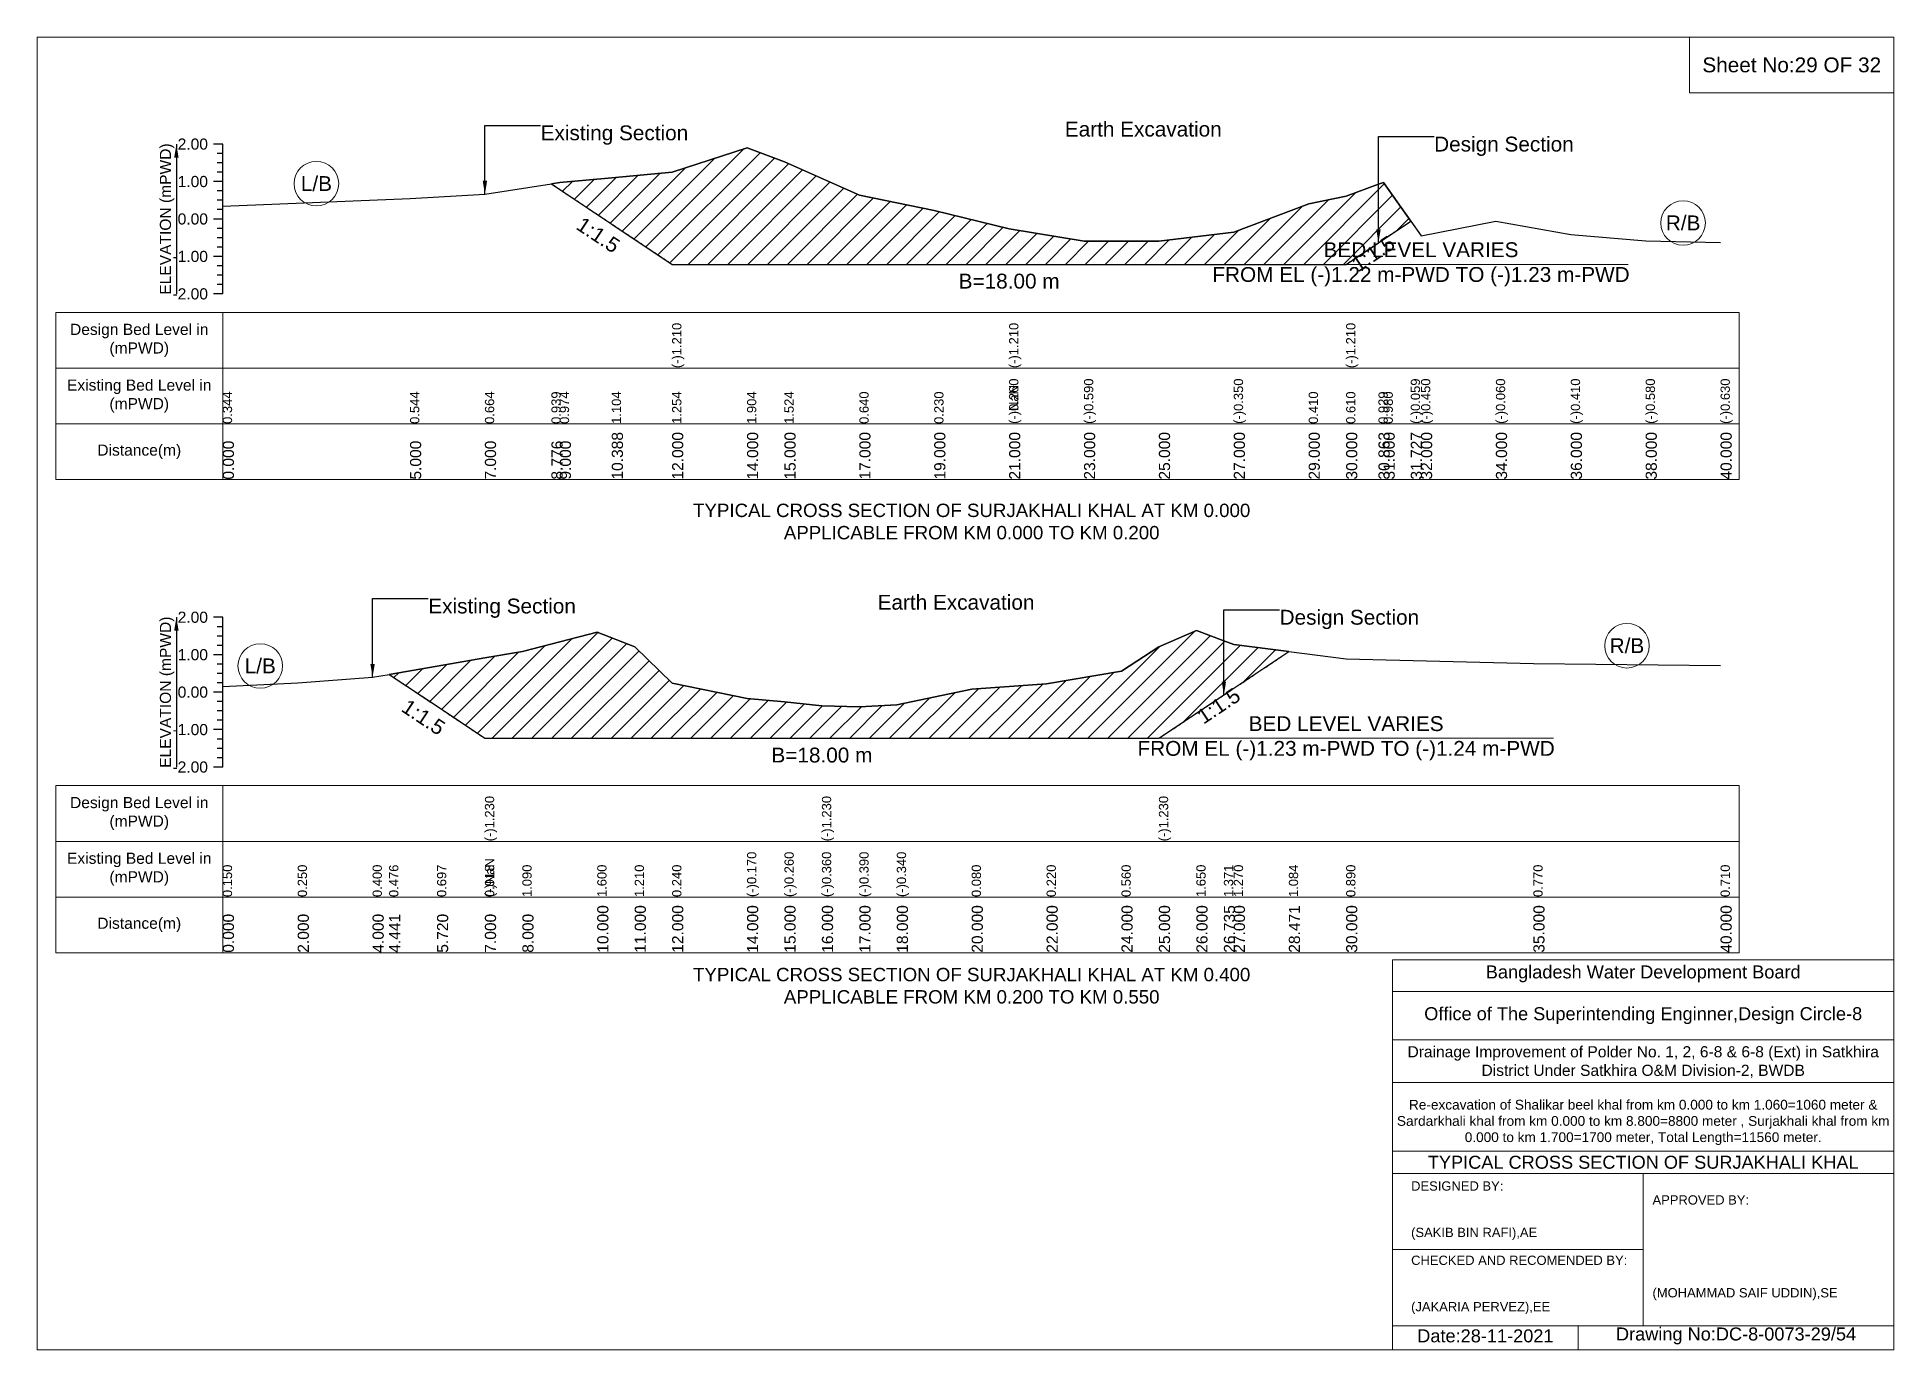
# Model space of a CAD drawing. Header units: inches. Extents: x 93000 to 416000, y -4242 to 0.
# Drawn here: x 380000 to 386000, y -4242 to 0 of the extents above; entities that cross this region are included whole.
import ezdxf

# ---------------------------------------------------------------- set-up
doc = ezdxf.new("R2010")
doc.units = ezdxf.units.IN
doc.header["$LTSCALE"] = 7
doc.header["$MEASUREMENT"] = 0
doc.linetypes.add('DASHED', pattern=[0.75, 0.5, -0.25])
for name, color, linetype, lineweight in [('Cross section Data Border', 7, 'Continuous', 9), ('Cross Section Labels', 7, 'Continuous', 9), ('Design_Bed_Level for Xsection', 7, 'DASHED', 25), ('Existing_Bed_Level for Xsection', 7, 'Continuous', 25), ('Long Section Labels', 7, 'Continuous', 9)]:
    doc.layers.add(name, color=color, linetype=linetype, lineweight=lineweight)
doc.styles.get("Standard").update_dxf_attribs({"font": 'arial.ttf'})
doc.dimstyles.get("Standard").update_dxf_attribs({"dimtxt": 0.18, "dimasz": 0.18, "dimexe": 0.18, "dimexo": 0.0625, "dimgap": 0.09, "dimtad": 0, "dimtih": 1, "dimtoh": 1, "dimdec": 4, "dimzin": 0, "dimdsep": 46, "dimtxsty": 'Standard', "dimcen": 0.09, "dimadec": 0, "dimazin": 0, "dimtfac": 1, "dimtdec": 4, "dimtofl": 0, "dimtmove": 0, "dimatfit": 3, "dimfxl": 0, "dimtolj": 1, "dimtzin": 0, "dimarcsym": 0})

msp = doc.modelspace()

# ---------------------------------------------------------------- texts
at = {"layer": 'Cross section Data Border', "attachment_point": 5}
for s, insert, char_height in [('Sheet No:29 OF 32', (385670, -90), 48), ('Bangladesh Water Development Board', (385190, -3027), 42), ('Office of The Superintending Enginner,Design Circle-8', (385190, -3162), 42)]:
    msp.add_mtext(s, dxfattribs=dict(at, insert=insert, char_height=char_height))
at = {"layer": 'Cross section Data Border'}
for s, insert, char_height, width, attachment_point in [('Design Bed Level in (mPWD)', (380330, -979.8), 36, 480, 5), ('Existing Bed Level in (mPWD)', (380330, -1159.8), 36, 480, 5), ('Distance(m)', (380330, -1339.8), 36, 480, 5), ('Design Bed Level in (mPWD)', (380330, -2508.8), 36, 480, 5), ('Existing Bed Level in (mPWD)', (380330, -2688.8), 36, 480, 5), ('Distance(m)', (380330, -2868.8), 36, 480, 5), ('Drainage Improvement of Polder No. 1, 2, 6-8 & 6-8 (Ext) in Satkhira District Under Satkhira O&M Division-2, BWDB', (385190, -3312), 36, 1680, 5), ('Re-excavation of Shalikar beel khal from km 0.000 to km 1.060=1060 meter & Sardarkhali khal from km 0.000 to km 8.800=8800 meter , Surjakhali khal from km 0.000 to km 1.700=1700 meter, Total Length=11560 meter.', (385190, -3507), 31.4683, 1620, 5), ('TYPICAL CROSS SECTION OF SURJAKHALI KHAL', (385190, -3636), 42, 1680, 5), ('DESIGNED BY:\\P\\P\\P(SAKIB BIN RAFI),AE', (384440, -3792), 30, 840, 4), ('APPROVED BY:\\P\\P\\P\\P\\P\\P(MOHAMMAD SAIF UDDIN),SE', (385220, -3912), 30, 840, 4), ('CHECKED AND RECOMENDED BY:\\P\\P\\P(JAKARIA PERVEZ),EE', (384440, -4032), 30, 840, 4), ('Date:28-11-2021', (384680, -4197), 42, 840, 5), ('Drawing No:DC-8-0073-29/54', (385490, -4197), 42, 1320, 5)]:
    msp.add_mtext(s, dxfattribs=dict(at, insert=insert, char_height=char_height, width=width, attachment_point=attachment_point))
at = {"layer": 'Cross Section Labels'}
for s, insert, char_height, attachment_point in [('Existing Section', (381627, -285.3), 48, 1), ('Earth Excavation', (383321, -273.2), 48, 1), ('Design Section', (384514.5, -321.6), 48, 1), ('L/B', (380902.5, -473.5), 48, 5), ('R/B', (385319, -600.5), 48, 5), ('BED LEVEL VARIES \\PFROM EL (-)1.22 m-PWD TO (-)1.23 m-PWD', (384472, -734.2), 48, 5), ('B=18.00 m', (383141, -764.4), 48, 2), ('TYPICAL CROSS SECTION OF SURJAKHALI KHAL AT KM 0.000\\PAPPLICABLE FROM KM 0.000 TO KM 0.200', (383020, -1565.5), 43.2, 5), ('Earth Excavation', (382716, -1802.2), 48, 1), ('Existing Section', (381264, -1814.3), 48, 1), ('Design Section', (384015, -1850.6), 48, 1), ('R/B', (385137.5, -1966.8), 48, 5), ('L/B', (380721, -2032.1), 48, 5), ('BED LEVEL VARIES \\PFROM EL (-)1.23 m-PWD TO (-)1.24 m-PWD', (384230, -2265.6), 48, 5), ('B=18.00 m', (382536, -2295.9), 48, 2), ('TYPICAL CROSS SECTION OF SURJAKHALI KHAL AT KM 0.400\\PAPPLICABLE FROM KM 0.200 TO KM 0.550', (383020, -3065.5), 43.2, 5)]:
    msp.add_mtext(s, dxfattribs=dict(at, insert=insert, char_height=char_height, attachment_point=attachment_point))
at = {"layer": 'Cross Section Labels', "char_height": 48, "attachment_point": 2}
for insert, rotation in [((381826.7, -619.3), 326.30993), ((384304.2, -679.7), 33.69007), ((381261.9, -2177.5), 326.30993), ((383804.7, -2140.8), 33.69007)]:
    msp.add_mtext('1:1.5', dxfattribs=dict(at, insert=insert, rotation=rotation))
at = {"layer": 'Existing_Bed_Level for Xsection', "char_height": 36, "attachment_point": 5, "rotation": 90}
for insert in [(380420, -587.8), (380420, -2116.8)]:
    msp.add_mtext('ELEVATION (mPWD)', dxfattribs=dict(at, insert=insert))
at = {"layer": 'Existing_Bed_Level for Xsection', "char_height": 36, "attachment_point": 6}
for s, insert in [('2.00', (380552, -345.8)), ('1.00', (380552, -466.8)), ('0.00', (380552, -587.8)), ('-1.00', (380552, -708.8)), ('-2.00', (380552, -829.8)), ('2.00', (380552, -1874.8)), ('1.00', (380552, -1995.8)), ('0.00', (380552, -2116.8)), ('-1.00', (380552, -2237.8)), ('-2.00', (380552, -2358.8))]:
    msp.add_mtext(s, dxfattribs=dict(at, insert=insert))
at = {"layer": 'Long Section Labels', "attachment_point": 1, "rotation": 90}
for s, insert, char_height in [('(-)1.210', (382052, -1069.8), 30), ('(-)1.210', (383141, -1069.8), 30), ('(-)1.210', (384230, -1069.8), 30), ('(-)0.260', (383141, -1249.8), 30), ('(-)0.260', (383141, -1249.8), 30), ('(-)NaN', (383141, -1249.8), 30), ('(-)0.590', (383383, -1249.8), 30), ('(-)0.590', (383383, -1249.8), 30), ('(-)0.350', (383867, -1249.8), 30), ('(-)0.059', (384438.9, -1249.8), 30), ('(-)0.450', (384472, -1249.8), 30), ('(-)0.060', (384714, -1249.8), 30), ('(-)0.410', (384956, -1249.8), 30), ('(-)0.580', (385198, -1249.8), 30), ('(-)0.630', (385440, -1249.8), 30), ('0.344', (380600, -1249.8), 30), ('0.544', (381205, -1249.8), 30), ('0.664', (381447, -1249.8), 30), ('0.939', (381661.9, -1249.8), 30), ('0.974', (381689, -1249.8), 30), ('1.104', (381857, -1249.8), 30), ('1.254', (382052, -1249.8), 30), ('1.254', (382052, -1249.8), 30), ('1.254', (382052, -1249.8), 30), ('1.904', (382294, -1249.8), 30), ('1.524', (382415, -1249.8), 30), ('0.640', (382657, -1249.8), 30), ('0.230', (382899, -1249.8), 30), ('0.410', (384109, -1249.8), 30), ('0.610', (384230, -1249.8), 30), ('0.610', (384230, -1249.8), 30), ('0.610', (384230, -1249.8), 30), ('0.929', (384334.5, -1249.8), 30), ('0.980', (384351, -1249.8), 30), ('0.000', (380600, -1429.8), 36), ('5.000', (381205, -1429.8), 36), ('7.000', (381447, -1429.8), 36), ('8.776', (381661.9, -1429.8), 36), ('9.000', (381689, -1429.8), 36), ('10.388', (381857, -1429.8), 36), ('12.000', (382052, -1429.8), 36), ('12.000', (382052, -1429.8), 36), ('12.000', (382052, -1429.8), 36), ('14.000', (382294, -1429.8), 36), ('15.000', (382415, -1429.8), 36), ('17.000', (382657, -1429.8), 36), ('19.000', (382899, -1429.8), 36), ('21.000', (383141, -1429.8), 36), ('21.000', (383141, -1429.8), 36), ('21.000', (383141, -1429.8), 36), ('23.000', (383383, -1429.8), 36), ('25.000', (383625, -1429.8), 36), ('27.000', (383867, -1429.8), 36), ('29.000', (384109, -1429.8), 36), ('30.000', (384230, -1429.8), 36), ('30.000', (384230, -1429.8), 36), ('30.000', (384230, -1429.8), 36), ('30.863', (384334.5, -1429.8), 36), ('31.000', (384351, -1429.8), 36), ('31.727', (384438.9, -1429.8), 36), ('32.000', (384472, -1429.8), 36), ('34.000', (384714, -1429.8), 36), ('36.000', (384956, -1429.8), 36), ('38.000', (385198, -1429.8), 36), ('40.000', (385440, -1429.8), 36), ('(-)1.230', (381447, -2598.8), 30), ('(-)1.230', (382536, -2598.8), 30), ('(-)1.230', (383625, -2598.8), 30), ('(-)0.170', (382294, -2778.8), 30), ('(-)0.260', (382415, -2778.8), 30), ('(-)0.360', (382536, -2778.8), 30), ('(-)0.360', (382536, -2778.8), 30), ('(-)0.390', (382657, -2778.8), 30), ('(-)0.340', (382778, -2778.8), 30), ('0.150', (380600, -2778.8), 30), ('0.250', (380842, -2778.8), 30), ('0.400', (381084, -2778.8), 30), ('0.476', (381137.4, -2778.8), 30), ('0.697', (381292.2, -2778.8), 30), ('(-)NaN', (381447, -2778.8), 30), ('(-)NaN', (381447, -2778.8), 30), ('(-)NaN', (381447, -2778.8), 30), ('0.918', (381447, -2778.8), 30), ('0.918', (381447, -2778.8), 30), ('1.090', (381568, -2778.8), 30), ('1.600', (381810, -2778.8), 30), ('1.210', (381931, -2778.8), 30), ('1.210', (381931, -2778.8), 30), ('1.210', (381931, -2778.8), 30), ('0.240', (382052, -2778.8), 30), ('0.080', (383020, -2778.8), 30), ('0.220', (383262, -2778.8), 30), ('0.560', (383504, -2778.8), 30), ('1.650', (383746, -2778.8), 30), ('1.371', (383835, -2778.8), 30), ('1.270', (383867, -2778.8), 30), ('1.084', (384044.9, -2778.8), 30), ('0.890', (384230, -2778.8), 30), ('0.770', (384835, -2778.8), 30), ('0.710', (385440, -2778.8), 30), ('10.000', (381810, -2958.8), 36), ('11.000', (381931, -2958.8), 36), ('12.000', (382052, -2958.8), 36), ('14.000', (382294, -2958.8), 36), ('15.000', (382415, -2958.8), 36), ('16.000', (382536, -2958.8), 36), ('16.000', (382536, -2958.8), 36), ('16.000', (382536, -2958.8), 36), ('17.000', (382657, -2958.8), 36), ('18.000', (382778, -2958.8), 36), ('20.000', (383020, -2958.8), 36), ('22.000', (383262, -2958.8), 36), ('24.000', (383504, -2958.8), 36), ('25.000', (383625, -2958.8), 36), ('25.000', (383625, -2958.8), 36), ('25.000', (383625, -2958.8), 36), ('26.000', (383746, -2958.8), 36), ('26.735', (383835, -2958.8), 36), ('27.000', (383867, -2958.8), 36), ('28.471', (384044.9, -2958.8), 36), ('30.000', (384230, -2958.8), 36), ('35.000', (384835, -2958.8), 36), ('40.000', (385440, -2958.8), 36), ('0.000', (380600, -2958.8), 36), ('2.000', (380842, -2958.8), 36), ('4.000', (381084, -2958.8), 36), ('4.441', (381137.4, -2958.8), 36), ('5.720', (381292.2, -2958.8), 36), ('7.000', (381447, -2958.8), 36), ('7.000', (381447, -2958.8), 36), ('7.000', (381447, -2958.8), 36), ('8.000', (381568, -2958.8), 36)]:
    msp.add_mtext(s, dxfattribs=dict(at, insert=insert, char_height=char_height))

# ---------------------------------------------------------------- hatches: boundary and pattern name
at = {"layer": 'Existing_Bed_Level for Xsection'}
h = msp.add_hatch(dxfattribs=at)
h.set_pattern_fill('ANSI31', color=256, scale=363, style=0)
h.paths.add_polyline_path([(381661.9, -474.1), (381689, -492.2), (381857, -604.1), (382052, -734.2), (382294, -734.2), (382415, -734.2), (382657, -734.2), (382899, -734.2), (383141, -734.2), (383383, -734.2), (383625, -734.2), (383867, -734.2), (384109, -734.2), (384230, -734.2), (384334.5, -664.5), (384351, -653.5), (384438.9, -594.9), (384351, -469.2), (384334.5, -475.3), (384230, -514), (384109, -538.2), (383867, -630.1), (383625, -659.2), (383383, -659.2), (383141, -619.2), (382899, -559.9), (382657, -510.3), (382415, -403.4), (382294, -357.4), (382052, -436), (381857, -454.2), (381689, -469.9)])
h = msp.add_hatch(dxfattribs=at)
h.set_pattern_fill('ANSI31', color=256, scale=363, style=0)
h.paths.add_polyline_path([(381137.4, -2059.2), (381292.2, -2162.4), (381447, -2265.6), (381568, -2265.6), (381810, -2265.6), (381931, -2265.6), (382052, -2265.6), (382294, -2265.6), (382415, -2265.6), (382536, -2265.6), (382657, -2265.6), (382778, -2265.6), (383020, -2265.6), (383262, -2265.6), (383504, -2265.6), (383625, -2265.6), (383746, -2185), (383835, -2125.7), (383867, -2104.3), (384044.9, -1985.7), (383867, -1963.1), (383835, -1951), (383746, -1917.2), (383625, -1970.4), (383504, -2049.1), (383262, -2090.2), (383020, -2107.1), (382778, -2157.9), (382657, -2164), (382536, -2160.4), (382415, -2148.3), (382294, -2137.4), (382052, -2087.8), (381931, -1970.4), (381810, -1923.2), (381568, -1984.9), (381447, -2005.8), (381292.2, -2032.5)])

# ---------------------------------------------------------------- linework, layer by layer
at = {"layer": 'Cross section Data Border'}
for points in [[(380000, 0), (386000, 0), (386000, -4242), (380000, -4242)], [(385340, 0), (386000, 0), (386000, -180), (385340, -180)], [(380060, -889.8), (385500, -889.8), (385500, -1429.8), (380060, -1429.8)], [(380060, -2418.8), (385500, -2418.8), (385500, -2958.8), (380060, -2958.8)]]:
    msp.add_lwpolyline(points, close=True, dxfattribs=at)
for points in [[(380600, -889.8), (380600, -1429.8)], [(380060, -1069.8), (385500, -1069.8)], [(380060, -1249.8), (385500, -1249.8)], [(380600, -2418.8), (380600, -2958.8)], [(380060, -2598.8), (385500, -2598.8)], [(380060, -2778.8), (385500, -2778.8)], [(384380, -4242), (384380, -2982), (386000, -2982)], [(384380, -3084), (386000, -3084)], [(384380, -3240), (386000, -3240)], [(384380, -3378), (386000, -3378)], [(384380, -3600), (386000, -3600)], [(384380, -3672), (386000, -3672)], [(385190, -3672), (385190, -4164)], [(384380, -3918), (385190, -3918)], [(384380, -4164), (386000, -4164)], [(384980, -4164), (384980, -4242)]]:
    msp.add_lwpolyline(points, dxfattribs=at)
at = {"layer": 'Cross Section Labels'}
for points in [[(383802.2, -734.2), (385141.8, -734.2)], [(383560.2, -2265.6), (384899.8, -2265.6)]]:
    msp.add_lwpolyline(points, dxfattribs=at)
for centre in [(380902.5, -473.5), (385319, -600.5), (385137.5, -1966.8), (380721, -2032.1)]:
    msp.add_circle(centre, 72, dxfattribs=at)
at = {"layer": 'Design_Bed_Level for Xsection'}
for points in [[(381661.9, -474.1), (381857, -604.1), (382052, -734.2), (383141, -734.2), (384230, -734.2), (384334.5, -664.5), (384438.9, -594.9)], [(381137.4, -2059.2), (381292.2, -2162.4), (381447, -2265.6), (382536, -2265.6), (383625, -2265.6), (383835, -2125.7), (384044.9, -1985.7)]]:
    msp.add_lwpolyline(points, dxfattribs=at)
at = {"layer": 'Existing_Bed_Level for Xsection'}
for points in [[(380600, -345.8), (380570, -345.8)], [(380600, -829.8), (380600, -708.8), (380600, -587.8), (380600, -466.8), (380600, -345.8)], [(380600, -546.1), (381205, -521.9), (381447, -507.4), (381661.9, -474.1), (381689, -469.9), (381857, -454.2), (382052, -436), (382052, -436), (382294, -357.4), (382415, -403.4), (382657, -510.3), (382899, -559.9), (383141, -619.2), (383141, -619.2), (383383, -659.2), (383625, -659.2), (383867, -630.1), (384109, -538.2), (384230, -514), (384230, -514), (384334.5, -475.3), (384351, -469.2), (384438.9, -594.9), (384472, -642.2), (384714, -595), (384956, -637.4), (385198, -658), (385440, -664)], [(380600, -376), (380582, -376)], [(380600, -406.3), (380582, -406.3)], [(380600, -466.8), (380570, -466.8)], [(380600, -436.5), (380582, -436.5)], [(380600, -497), (380582, -497)], [(380600, -527.3), (380582, -527.3)], [(380600, -587.8), (380570, -587.8)], [(380600, -557.5), (380582, -557.5)], [(380600, -618), (380582, -618)], [(380600, -648.3), (380582, -648.3)], [(380600, -708.8), (380570, -708.8)], [(380600, -678.5), (380582, -678.5)], [(380600, -739), (380582, -739)], [(380600, -769.3), (380582, -769.3)], [(380600, -829.8), (380570, -829.8)], [(380600, -799.5), (380582, -799.5)], [(380600, -1874.8), (380570, -1874.8)], [(380600, -1905.1), (380582, -1905.1)], [(380600, -2358.8), (380600, -2237.8), (380600, -2116.8), (380600, -1995.8), (380600, -1874.8)], [(380600, -2098.7), (380842, -2086.6), (381084, -2068.4), (381137.4, -2059.2), (381292.2, -2032.5), (381447, -2005.8), (381447, -2005.8), (381568, -1984.9), (381810, -1923.2), (381931, -1970.4), (382052, -2087.8), (382294, -2137.4), (382415, -2148.3), (382536, -2160.4), (382536, -2160.4), (382657, -2164), (382778, -2157.9), (383020, -2107.1), (383262, -2090.2), (383504, -2049.1), (383625, -1970.4), (383625, -1970.4), (383746, -1917.2), (383835, -1951), (383867, -1963.1), (384044.9, -1985.7), (384230, -2009.1), (384835, -2023.6), (385440, -2030.9)], [(380600, -1935.3), (380582, -1935.3)], [(380600, -1965.6), (380582, -1965.6)], [(380600, -1995.8), (380570, -1995.8)], [(380600, -2026.1), (380582, -2026.1)], [(380600, -2056.3), (380582, -2056.3)], [(380600, -2086.6), (380582, -2086.6)], [(380600, -2116.8), (380570, -2116.8)], [(380600, -2147.1), (380582, -2147.1)], [(380600, -2177.3), (380582, -2177.3)], [(380600, -2207.6), (380582, -2207.6)], [(380600, -2237.8), (380570, -2237.8)], [(380600, -2268.1), (380582, -2268.1)], [(380600, -2298.3), (380582, -2298.3)], [(380600, -2328.6), (380582, -2328.6)], [(380600, -2358.8), (380570, -2358.8)]]:
    msp.add_lwpolyline(points, dxfattribs=at)
for points in [[(381661.9, -474.1), (381661.9, -474.1), (381689, -492.2), (381857, -604.1), (382052, -734.2), (382052, -734.2), (382294, -734.2), (382415, -734.2), (382657, -734.2), (382899, -734.2), (383141, -734.2), (383141, -734.2), (383383, -734.2), (383625, -734.2), (383867, -734.2), (384109, -734.2), (384230, -734.2), (384230, -734.2), (384334.5, -664.5), (384351, -653.5), (384438.9, -594.9), (384351, -469.2), (384334.5, -475.3), (384230, -514), (384230, -514), (384109, -538.2), (383867, -630.1), (383625, -659.2), (383383, -659.2), (383141, -619.2), (383141, -619.2), (382899, -559.9), (382657, -510.3), (382415, -403.4), (382294, -357.4), (382052, -436), (382052, -436), (381857, -454.2), (381689, -469.9), (381661.9, -474.1)], [(381137.4, -2059.2), (381292.2, -2162.4), (381447, -2265.6), (381447, -2265.6), (381568, -2265.6), (381810, -2265.6), (381931, -2265.6), (382052, -2265.6), (382294, -2265.6), (382415, -2265.6), (382536, -2265.6), (382536, -2265.6), (382657, -2265.6), (382778, -2265.6), (383020, -2265.6), (383262, -2265.6), (383504, -2265.6), (383625, -2265.6), (383625, -2265.6), (383746, -2185), (383835, -2125.7), (383867, -2104.3), (384044.9, -1985.7), (384044.9, -1985.7), (384044.9, -1985.7), (383867, -1963.1), (383835, -1951), (383746, -1917.2), (383625, -1970.4), (383625, -1970.4), (383504, -2049.1), (383262, -2090.2), (383020, -2107.1), (382778, -2157.9), (382657, -2164), (382536, -2160.4), (382536, -2160.4), (382415, -2148.3), (382294, -2137.4), (382052, -2087.8), (381931, -1970.4), (381810, -1923.2), (381568, -1984.9), (381447, -2005.8), (381447, -2005.8), (381292.2, -2032.5)]]:
    msp.add_lwpolyline(points, close=True, dxfattribs=at)

msp.set_redraw_order([(e.dxf.handle, doc.entitydb.next_handle()) for e in msp.query("TEXT MTEXT ATTDEF DIMENSION ARC_DIMENSION")])  # texts and dimensions are drawn at this point

# ---------------------------------------------------------------- leaders
at = {"layer": 'Cross Section Labels', "annotation_type": 0, "has_hookline": 1, "hookline_direction": 0}
for points, text_width in [([(381447, -507.4), (381447, -285.3), (381626.9, -285.3)], 467.2), ([(384334.5, -664.5), (384334.5, -321.6), (384514.4, -321.6)], 441.2), ([(381084, -2068.4), (381084, -1814.3), (381263.9, -1814.3)], 467.2), ([(383835, -2125.7), (383835, -1850.6), (384014.9, -1850.6)], 441.2)]:
    msp.add_leader(points, dimstyle='Standard', override={"dimasz": 43.2}, dxfattribs=dict(at, text_width=text_width))
at = {"layer": 'Existing_Bed_Level for Xsection'}
for points in [[(380450, -345.8), (380450, -829.8)], [(380450, -1874.8), (380450, -2358.8)]]:
    msp.add_leader(points, dimstyle='Standard', override={"dimasz": 43.2}, dxfattribs=at)

doc.saveas('drawing.dxf')
